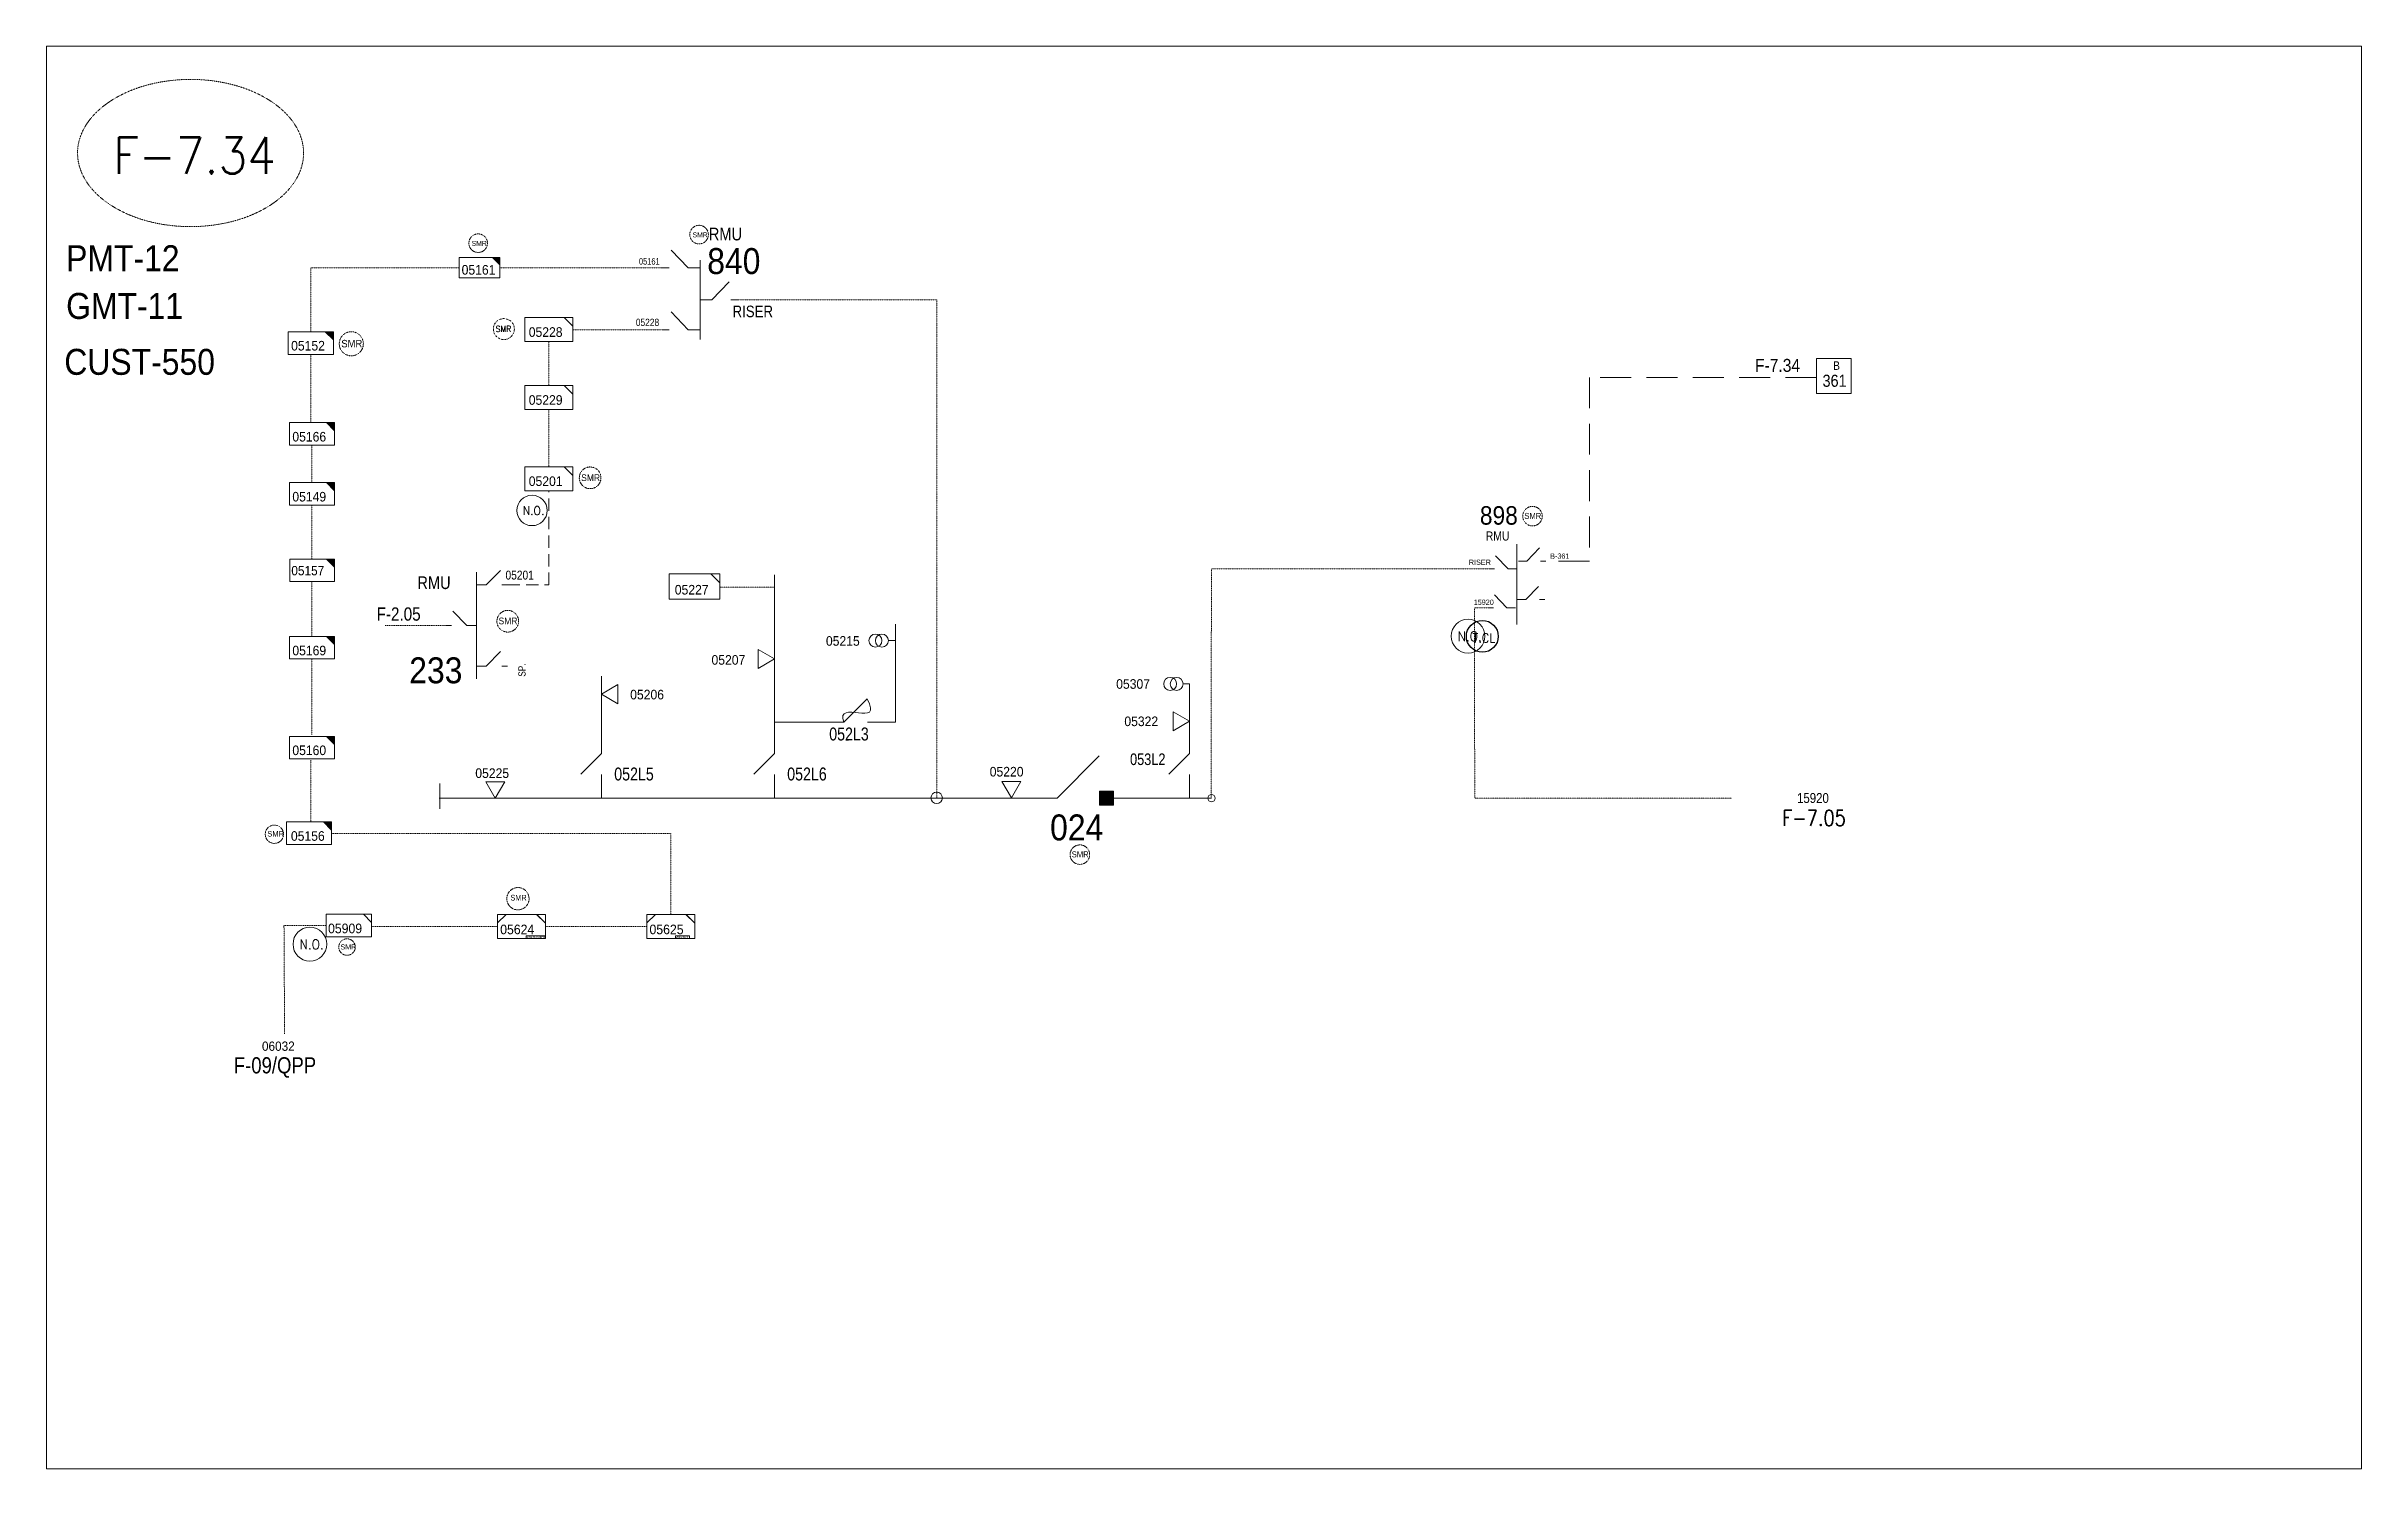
# Model space of a CAD drawing. Header units: metres. Extents: x 65984 to 144644, y -19036 to 23726.
# Drawn here: x 99460 to 100595, y -10552 to -9855 of the extents above; entities that cross this region are included whole.
import ezdxf
from ezdxf.enums import TextEntityAlignment as Align

# ---------------------------------------------------------------- set-up
doc = ezdxf.new("R2010")
doc.units = ezdxf.units.M
doc.header["$MEASUREMENT"] = 0
for name, pattern in [('DGN Style 3', [0.013877, 0, -0.013877]), ('DGN Style 4', [1.6, 0.8, -0.4, 0, -0.4]), ('HIDDEN2', [2381.25, 1587.5, -793.75])]:
    doc.linetypes.add(name, pattern=pattern)
doc.layers.get('0').update_dxf_attribs({"color": 95, "lineweight": 40})
for name, color, linetype, lineweight in [('ABS', 7, 'Continuous', 40), ('ABS NUMBER', 112, 'Continuous', 30), ('CONTRACTOR NAME', 95, 'Continuous', 40), ('d_eos', 111, 'Continuous', 40), ('d_eos no', 121, 'Continuous', 40), ('d_fco', 5, 'Continuous', 40), ('d_fco text', 95, 'Continuous', 40), ('d_oh branch', 94, 'Continuous', 40), ('d_switch', 95, 'Continuous', 40), ('d_tf', 1, 'Continuous', 40), ('d_tf no', 6, 'Continuous', 40), ('d_tf_200', 1, 'Continuous', 40), ('d_ug cable', 95, 'Continuous', 40), ('d_ug main line', 95, 'Continuous', 40), ('d_unit sub', 7, 'Continuous', 40), ('fedr no', 95, 'Continuous', 40), ('GRID STATION  04', 7, 'Continuous', 40), ('Level 37', 7, 'Continuous', 0), ('O H MAIN FEEDER', 4, 'Continuous', 100), ('SW N O', 114, 'Continuous', 30)]:
    doc.layers.add(name, color=color, linetype=linetype, lineweight=lineweight)
doc.styles.add('NASKHF', font='naskhf.shx', dxfattribs={"height": 8})
doc.styles.add('Style-Arial', font='arial.ttf')
doc.styles.add('Style-ENGINEERING', font='ENGINEERING.shx')
doc.styles.add('Style-msdefault', font='msdefault.shx')
doc.styles.add('Style-simplex', font='simplex.shx')
doc.styles.add('Style-STANDARD', font='STANDARD.shx')

msp = doc.modelspace()

# ---------------------------------------------------------------- texts
at = {"layer": 'ABS NUMBER', "color": 2, "lineweight": 13, "style": 'Style-Arial', "width": 0.88}
msp.add_text('024', height=12.72, dxfattribs=at).set_placement((99952.4, -10231.4), align=Align.TOP_LEFT)
at = {"layer": 'CONTRACTOR NAME', "color": 2, "lineweight": 13, "style": 'Style-msdefault', "width": 0.945946}
for s, height, p in [('2016.01.03', 0.868, (99695.8, -10291.1)), ('JTC', 0.728, (99702.8, -10291.2))]:
    msp.add_text(s, height=height, dxfattribs=at).set_placement(p, align=Align.TOP_LEFT)
at = {"layer": 'CONTRACTOR NAME', "color": 121, "lineweight": 13, "style": 'Style-msdefault', "width": 0.945946}
msp.add_text('2016.01.03', height=0.868, dxfattribs=at).set_placement((99769, -10291.1), align=Align.TOP_LEFT)
at = {"layer": 'd_eos no', "color": 7, "linetype": 'Continuous', "lineweight": 13, "style": 'Style-Arial', "width": 0.88}
for s, p in [('PMT-12', (99470, -9952.4)), ('GMT-11', (99470, -9975.8)), ('CUST-550', (99469.1, -10003.2))]:
    msp.add_text(s, height=12.72, dxfattribs=at).set_placement(p, align=Align.TOP_LEFT)
at = {"layer": 'd_eos no', "color": 2, "linetype": 'Continuous', "lineweight": 13, "style": 'Style-Arial', "width": 0.88}
for s, height, p in [('840', 12.72, (99784.3, -9953.8)), ('898', 9.07, (100163.1, -10080.3)), ('233', 12.72, (99638.2, -10154.4))]:
    msp.add_text(s, height=height, dxfattribs=at).set_placement(p, align=Align.TOP_LEFT)
at = {"layer": 'd_fco text', "color": 121, "linetype": 'Continuous', "lineweight": 13, "style": 'Style-msdefault', "width": 0.82}
for s, p in [('052L3', (99844.1, -10188.8)), ('052L5', (99738.7, -10208.4)), ('052L6', (99823.5, -10208.4))]:
    msp.add_text(s, height=6.36, rotation=0.0338, dxfattribs=at).set_placement(p, align=Align.TOP_LEFT)
at = {"layer": 'd_fco text', "color": 121, "linetype": 'Continuous', "lineweight": 13, "ltscale": 0.929725, "style": 'Style-msdefault', "width": 0.82}
msp.add_text('053L2', height=5.69, rotation=0.0338, dxfattribs=at).set_placement((99991.6, -10201.5), align=Align.TOP_LEFT)
at = {"layer": 'd_switch', "color": 7, "linetype": 'Continuous', "lineweight": 13, "ltscale": 0.754358, "style": 'Style-ENGINEERING', "width": 0.857143}
msp.add_text('05161', height=3.2, dxfattribs=at).set_placement((99750.8, -9958.7), align=Align.TOP_LEFT)
at = {"layer": 'd_switch', "color": 7, "linetype": 'Continuous', "lineweight": 13, "ltscale": 0.756095, "style": 'Style-ENGINEERING', "width": 0.857143}
msp.add_text('05228', height=3.59, dxfattribs=at).set_placement((99749.3, -9988.4), align=Align.TOP_LEFT)
at = {"layer": 'd_switch', "color": 7, "linetype": 'Continuous', "lineweight": 13, "ltscale": 1.115048, "style": 'Style-ENGINEERING', "width": 0.857143}
msp.add_text('RISER', height=5.67, dxfattribs=at).set_placement((99796.7, -9982), align=Align.TOP_LEFT)
at = {"layer": 'd_switch', "color": 7, "linetype": 'Continuous', "lineweight": 13, "style": 'Style-msdefault', "width": 0.9}
msp.add_text('F-7.34', height=6.36, dxfattribs=at).set_placement((100320.1, -10008.1), align=Align.TOP_RIGHT)
at = {"layer": 'd_switch', "color": 121, "linetype": 'Continuous', "lineweight": 13, "style": 'Style-ENGINEERING', "width": 0.857143}
msp.add_text('05201', height=4.36, dxfattribs=at).set_placement((99685.4, -10111.9), align=Align.TOP_LEFT)
at = {"layer": 'd_switch', "color": 2, "linetype": 'Continuous', "lineweight": 13, "style": 'Style-msdefault', "width": 0.857143}
for s, p in [('RISER', (100157.7, -10106.5)), ('15920', (100160.1, -10126.1))]:
    msp.add_text(s, height=2.58, dxfattribs=at).set_placement(p, align=Align.TOP_LEFT)
msp.add_text('B-361', height=2.58, dxfattribs=at).set_placement((100207, -10103.5), align=Align.TOP_RIGHT)
at = {"layer": 'd_switch', "color": 55, "linetype": 'Continuous', "lineweight": 13, "ltscale": 1.33043, "style": 'Style-ENGINEERING', "width": 0.857143}
msp.add_text('F-2.05', height=6.52, dxfattribs=at).set_placement((99622.2, -10129.9), align=Align.TOP_LEFT)
at = {"layer": 'd_switch', "color": 7, "linetype": 'Continuous', "lineweight": 13, "ltscale": 0.81, "style": 'Style-ENGINEERING', "width": 0.857143}
msp.add_text('SP.', height=3.53, rotation=90, dxfattribs=at).set_placement((99691.7, -10163.9), align=Align.TOP_LEFT)
at = {"layer": 'd_switch', "color": 7, "linetype": 'Continuous', "lineweight": 13, "style": 'Style-msdefault', "width": 0.857143}
msp.add_text('15920', height=4.89, dxfattribs=at).set_placement((100318.6, -10220.9), align=Align.TOP_LEFT)
at = {"layer": 'd_tf no', "color": 1, "linetype": 'Continuous', "lineweight": 40, "style": 'Style-msdefault', "width": 0.945946}
for height, p in [(2.43, (99668.8, -9950.3)), (2.43, (99777.1, -9946.1)), (3.66, (99604.9, -9998.8)), (3.29, (99722.5, -10064.7)), (2.96, (100184.9, -10083.6)), (3.29, (99682, -10134.9)), (2.96, (99963, -10249.5))]:
    msp.add_text('SMR', height=height, dxfattribs=at).set_placement(p, align=Align.TOP_LEFT)
at = {"layer": 'd_tf no', "color": 2, "linetype": 'Continuous', "lineweight": 13, "style": 'Style-msdefault'}
for s, height, width, p in [('05161', 4.71, 0.945946, (99663.9, -9962.1)), ('05152', 4.71, 0.945946, (99580.3, -9999.3)), ('05228', 4.71, 0.945946, (99696.8, -9992.6)), ('05201', 4.71, 0.945946, (99696.8, -10065.7)), ('05156', 4.71, 0.945946, (99580.2, -10239.6)), ('05909', 4.74, 0.947368, (99598.4, -10284.9)), ('05624', 4.71, 0.953514, (99682.8, -10285.4))]:
    msp.add_text(s, height=height, dxfattribs=dict(at, width=width)).set_placement(p, align=Align.TOP_LEFT)
at = {"layer": 'd_tf no', "color": 1, "linetype": 'Continuous', "lineweight": 13, "ltscale": 0.9, "style": 'Style-simplex', "width": 0.909091}
msp.add_text('SMR', height=3, dxfattribs=at).set_placement((99684.4, -9993.4), align=Align.MIDDLE_CENTER)
at = {"layer": 'd_tf no', "color": 121, "linetype": 'Continuous', "lineweight": 13, "style": 'Style-msdefault'}
for s, height, width, p in [('05229', 4.71, 0.945946, (99696.8, -10025.9)), ('05166', 4.71, 0.945946, (99580.9, -10043.9)), ('05149', 4.71, 0.945946, (99580.9, -10073.3)), ('05157', 4.59, 0.945946, (99580.4, -10109.6)), ('05227', 4.71, 0.945946, (99768.4, -10118.9)), ('05215', 4.71, 0.945946, (99842.5, -10144)), ('05169', 4.71, 0.945946, (99580.9, -10148.7)), ('05207', 4.71, 0.945946, (99786.4, -10153.3)), ('05307', 4.71, 0.945946, (99984.8, -10165.1)), ('05160', 4.71, 0.945946, (99580.9, -10197.6)), ('05225', 4.71, 0.945946, (99670.6, -10208.8)), ('05625', 4.71, 0.953514, (99756, -10285.4))]:
    msp.add_text(s, height=height, dxfattribs=dict(at, width=width)).set_placement(p, align=Align.TOP_LEFT)
at = {"layer": 'd_tf no', "color": 121, "linetype": 'Continuous', "lineweight": 13, "style": 'Style-msdefault', "width": 0.945946}
msp.add_text('05206', height=4.71, dxfattribs=at).set_placement((99763.1, -10170.3), align=Align.TOP_RIGHT)
at = {"layer": 'd_tf no', "color": 121, "linetype": 'Continuous', "lineweight": 40, "style": 'Style-msdefault', "width": 0.945946}
msp.add_text('05322', height=4.71, dxfattribs=at).set_placement((99988.8, -10183.4), align=Align.TOP_LEFT)
at = {"layer": 'd_tf no', "color": 121, "linetype": 'Continuous', "lineweight": 13, "style": 'Style-msdefault', "width": 0.945946}
msp.add_text('05220', height=4.71, dxfattribs=at).set_placement((99922.8, -10212.8))
at = {"layer": 'd_tf no', "color": 7, "linetype": 'Continuous', "lineweight": 13, "style": 'Style-msdefault', "width": 0.947368}
msp.add_text('06032', height=4.56, dxfattribs=at).set_placement((99566, -10342.7), align=Align.TOP_LEFT)
at = {"layer": 'd_tf no', "color": 2, "lineweight": 13, "attachment_point": 1, "style": 'NASKHF'}
for insert, char_height in [((99568.6, -10239.5), 2.749), ((99687.8, -10270.8), 2.814), ((99604.5, -10295.1), 2.474)]:
    msp.add_mtext('\\Fmsdefault;\\H1x;\\W0.925;SMR\\P', dxfattribs=dict(at, insert=insert, char_height=char_height))
at = {"layer": 'fedr no', "color": 55, "linetype": 'Continuous', "lineweight": 13, "style": 'Style-STANDARD', "width": 0.909091}
msp.add_text('F-7.05', height=7.7, dxfattribs=at).set_placement((100326.9, -10233.1), align=Align.MIDDLE_CENTER)
at = {"layer": 'fedr no', "color": 6, "linetype": 'Continuous', "lineweight": 13, "insert": (99532.9, -9908.4), "char_height": 17.9, "attachment_point": 5, "style": 'Style-STANDARD'}
msp.add_mtext('F-7.34', dxfattribs=at)
at = {"layer": 'GRID STATION  04', "color": 121, "linetype": 'Continuous', "lineweight": 13, "style": 'Style-msdefault', "width": 0.888889}
for s, height, p in [('B', 4.17, (100336.3, -10013.5)), ('361', 5.94, (100331.1, -10021.8))]:
    msp.add_text(s, height=height, dxfattribs=at).set_placement(p)
at = {"layer": 'Level 37', "color": 2, "linetype": 'Continuous', "lineweight": 13, "style": 'Style-msdefault', "width": 0.86}
for p in [(99801.4, -9943.8), (99658.5, -10114.7)]:
    msp.add_text('RMU', height=6.23, rotation=0.0004, dxfattribs=at).set_placement(p, align=Align.TOP_RIGHT)
msp.add_text('RMU', height=4.44, dxfattribs=at).set_placement((100166, -10092.7), align=Align.TOP_LEFT)
at = {"layer": 'Level 37', "color": 2, "linetype": 'Continuous', "lineweight": 13, "ltscale": 0.767756, "style": 'Style-msdefault', "width": 0.857143}
msp.add_text('F-09/QPP', height=7.92, dxfattribs=at).set_placement((99552.2, -10350.4), align=Align.TOP_LEFT)

# ---------------------------------------------------------------- blocks, each defined once
blk = doc.blocks.new('TFU_130')
at = {"layer": 'd_tf_200', "color": 121, "linetype": 'Continuous', "lineweight": 13}
blk.add_line((0, 10), (0, 0), dxfattribs=at)
for centre in [(0, 30), (0, 20)]:
    blk.add_circle(centre, 10, dxfattribs=at)
blk = doc.blocks.new('*U1208')
at = {"layer": 'd_fco', "color": 121, "linetype": 'Continuous', "lineweight": 13}
for p, q in [((-8.3, 8.2), (-15.7, 8.2)), ((-8.3, 8.2), (7.9, -8.1)), ((15.7, 8.2), (8.3, 8.2))]:
    blk.add_line(p, q, dxfattribs=at)
blk = doc.blocks.new('ABS2_1_1')
at = {"color": 0, "linetype": 'ByBlock', "lineweight": -2, "ltscale": 500}
for q in [(-29900, 43500), (0, 0)]:
    blk.add_line((0, 13600), q, dxfattribs=at)
at = {"color": 0, "linetype": 'ByBlock', "lineweight": -2, "ltscale": 500, "flags": 128}
for points in [[(5000, 43600), (-5000, 43600), (-5000, 53600), (5000, 53600)], [(3791, 49653), (3791, 49653), (3791, 49653)]]:
    blk.add_lwpolyline(points, close=True, dxfattribs=at)
at = {"color": 0, "linetype": 'ByBlock', "lineweight": -2, "ltscale": 500}
for points in [[(5000, 43600), (-5000, 43600), (5000, 53600), (-5000, 53600)], [(3791, 49653), (3791, 49653), (3791, 49653)]]:
    blk.add_solid(points, dxfattribs=at)
blk = doc.blocks.new('FUSE01')
at = {"color": 0, "linetype": 'ByBlock', "lineweight": -2}
blk.add_line((0, -17.15), (0, -22.55), dxfattribs=at)
at = {"color": 0, "linetype": 'ByBlock', "lineweight": -2, "flags": 128}
blk.add_lwpolyline([(0, 0.05), (0, -5.75), (-11.2, -16.95)], dxfattribs=at)
at = {"color": 0, "linetype": 'ByBlock', "lineweight": -2}
blk.add_open_spline([(-11.2, -16.95), (3.4, -25.35), (-11.6, -1.35), (0, -5.75)], degree=3, dxfattribs=at)
blk = doc.blocks.new('TF_8')
at = {"color": 0, "linetype": 'ByBlock', "lineweight": -2}
blk.add_line((6.3, 4.95), (9.9, 1.35), dxfattribs=at)
blk.add_3dface([(-10.1, 4.95), (9.9, 4.95), (9.9, -5.05), (-10.1, -5.05)], dxfattribs=at)
blk = doc.blocks.new('exist.us-1000kva')
at = {"color": 0, "linetype": 'ByBlock', "lineweight": -2, "flags": 128}
blk.add_lwpolyline([(40, 12.9), (32.8, 20), (40, 20)], close=True, dxfattribs=at)
at = {"color": 0, "linetype": 'ByBlock', "lineweight": -2, "extrusion": (0, 0, -1)}
blk.add_solid([(-40, 12.9), (-32.8, 20), (-40, 20)], dxfattribs=at)
at = {"color": 0, "linetype": 'ByBlock', "lineweight": -2, "xscale": 2, "yscale": 2}
blk.add_blockref('TF_8', (20.2, 10.1), dxfattribs=at)
blk = doc.blocks.new('TRA1_1092')
at = {"layer": 'd_tf', "color": 121, "linetype": 'Continuous', "lineweight": 13, "ltscale": 0.000394777, "extrusion": (0, 0, -1), "flags": 128}
blk.add_lwpolyline([(-10, -17), (0, 0), (10, -17)], close=True, dxfattribs=at)
blk = doc.blocks.new('TRA1_1091')
at = {"layer": 'd_tf', "color": 121, "linetype": 'Continuous', "lineweight": 13, "ltscale": 0.000394777, "xscale": 1.000046566207833, "yscale": 1.000046566207833, "zscale": 1.000046566207833, "rotation": 180}
blk.add_blockref('TRA1_1092', (0, 0), dxfattribs=at)
blk = doc.blocks.new('*U2902')
at = {"layer": 'd_unit sub', "color": 121, "linetype": 'Continuous', "lineweight": 13, "flags": 128}
for points in [[(-9.48, 1.38), (-6.07, 4.73), (-9.48, 4.73)], [(9.49, 1.32), (6.02, 4.73), (9.5, 4.73)]]:
    blk.add_lwpolyline(points, close=True, dxfattribs=at)
at = {"layer": 'd_unit sub', "color": 121, "linetype": 'Continuous', "lineweight": 13, "xscale": 0.9486633457507601, "yscale": 0.9486633457507601, "zscale": 0.4380515265747435, "rotation": 359.9999999999999}
blk.add_blockref('TF_8', (0.1, 0.04), dxfattribs=at)
blk = doc.blocks.new('*U2780')
at = {"layer": 'd_unit sub', "color": 2, "linetype": 'Continuous', "lineweight": 13, "flags": 128}
for points in [[(-9.48, 1.38), (-6.07, 4.73), (-9.48, 4.73)], [(9.49, 1.32), (6.02, 4.73), (9.5, 4.73)]]:
    blk.add_lwpolyline(points, close=True, dxfattribs=at)
at = {"layer": 'd_unit sub', "color": 2, "linetype": 'Continuous', "lineweight": 13, "xscale": 0.94866334575076, "yscale": 0.94866334575076, "zscale": 0.4380515265747434, "rotation": 359.9999999999999}
blk.add_blockref('TF_8', (0.1, 0.04), dxfattribs=at)
blk = doc.blocks.new('TRA1_1382')
at = {"layer": 'd_tf', "color": 121, "linetype": 'Continuous', "lineweight": 0, "ltscale": 0.000394777, "flags": 128}
blk.add_lwpolyline([(10.1, -17), (0.1, 0), (-9.9, -17)], close=True, dxfattribs=at)
blk = doc.blocks.new('TRA1_1381')
at = {"layer": 'd_tf', "color": 121, "linetype": 'Continuous', "lineweight": 0, "ltscale": 0.000394777, "xscale": 1.000046566207833, "yscale": 1.000046566207833, "zscale": 1.000046566207833, "rotation": 180}
blk.add_blockref('TRA1_1382', (0, 0), dxfattribs=at)
blk = doc.blocks.new('*U3996')
at = {"layer": 'd_eos', "color": 2, "linetype": 'Continuous', "lineweight": 13, "ltscale": 0.656391}
for p, q in [((-4.3, 7.6), (-10.5, 14)), ((0.7, 11.4), (4.9, 11.4)), ((4.9, 11.4), (11.1, 17.8)), ((11.6, 11.4), (14.2, 11.4)), ((-11.1, 7.6), (-13.6, 7.6)), ((-0.1, 7.6), (-4.3, 7.6)), ((-4.9, -11.5), (-11.1, -5.1)), ((0.1, -7.4), (4.3, -7.4)), ((4.3, -7.4), (10.5, -1)), ((11.1, -7.4), (13.6, -7.4)), ((-11.6, -11.5), (-14.2, -11.5)), ((-0.7, -11.5), (-4.9, -11.5))]:
    blk.add_line(p, q, dxfattribs=at)
at = {"layer": 'd_eos', "color": 2, "linetype": 'Continuous', "lineweight": 13, "ltscale": 0.565203}
blk.add_line((0, -19.7), (0, 19.7), dxfattribs=at)
blk = doc.blocks.new('*U893')
at = {"layer": 'SW N O', "color": 3, "lineweight": 13}
blk.add_circle((0, 0), 16.8, dxfattribs=at)
at = {"layer": 'SW N O', "color": 3, "lineweight": 13, "style": 'Style-STANDARD'}
blk.add_text('N.O.', height=9.6, dxfattribs=at).set_placement((1.7, -0.2), align=Align.MIDDLE_CENTER)
blk = doc.blocks.new('*U3842')
at = {"layer": 'SW N O', "color": 1}
blk.add_circle((0, 0), 16.8, dxfattribs=at)
at = {"layer": 'SW N O', "color": 1, "insert": (1.7, -1.8), "char_height": 9.6, "attachment_point": 5, "line_spacing_factor": 0.6, "style": 'Style-STANDARD'}
blk.add_mtext('T.CL', dxfattribs=at)

# ---------------------------------------------------------------- linework, layer by layer
at = {"layer": 'CONTRACTOR NAME', "color": 2, "lineweight": 13, "ltscale": 0.498271, "flags": 128}
for points in [[(99702.4, -10292.2), (99695.5, -10292.2), (99695.5, -10290.9), (99702.4, -10290.9)], [(99704.9, -10292.2), (99702.4, -10292.2), (99702.4, -10290.9), (99704.9, -10290.9)]]:
    msp.add_lwpolyline(points, close=True, dxfattribs=at)
at = {"layer": 'CONTRACTOR NAME', "color": 121, "lineweight": 13, "ltscale": 0.498271, "flags": 128}
msp.add_lwpolyline([(99775.6, -10292.2), (99768.8, -10292.2), (99768.8, -10290.9), (99775.6, -10290.9)], close=True, dxfattribs=at)
at = {"layer": 'd_eos', "color": 2, "linetype": 'Continuous', "lineweight": 13, "ltscale": 0.795599}
for p, q in [((99775, -9963.5), (99766.6, -9954.8)), ((99765.7, -9963.5), (99762.2, -9963.5)), ((99780.8, -9963.5), (99775, -9963.5)), ((99780.8, -9959.7), (99780.8, -9998.6)), ((99786.6, -9979.2), (99795.1, -9970.4)), ((99775, -9993.8), (99766.6, -9985.1)), ((99780.8, -9979.2), (99786.6, -9979.2)), ((99795.9, -9979.2), (99799.4, -9979.2)), ((99765.7, -9993.8), (99762.2, -9993.8)), ((99780.8, -9993.8), (99775, -9993.8))]:
    msp.add_line(p, q, dxfattribs=at)
at = {"layer": 'd_eos', "color": 2, "linetype": 'Continuous', "lineweight": 13, "ltscale": 0.699052}
for p, q in [((99671.2, -10165), (99671.2, -10112.7)), ((99676, -10118.9), (99682.9, -10111.8)), ((99671.2, -10118.9), (99676, -10118.9)), ((99683.6, -10118.9), (99686.4, -10118.9)), ((99666.5, -10138.8), (99659.6, -10131.7)), ((99658.9, -10138.8), (99656, -10138.8)), ((99671.2, -10138.8), (99666.5, -10138.8)), ((99671.2, -10158.7), (99676, -10158.7)), ((99676, -10158.7), (99682.9, -10151.6)), ((99683.6, -10158.7), (99686.4, -10158.7))]:
    msp.add_line(p, q, dxfattribs=at)
at = {"layer": 'd_oh branch', "color": 121, "linetype": 'Continuous', "lineweight": 13}
for p, q in [((99817.3, -10114), (99817.3, -10199.1)), ((99876.6, -10138.1), (99876.6, -10186.2)), ((99732.5, -10163.6), (99732.5, -10198.8)), ((100020.8, -10167.4), (100020.8, -10197.9)), ((99848, -10186.2), (99817.3, -10186.2)), ((99866.2, -10186.2), (99876.6, -10186.2)), ((99732.5, -10214.3), (99732.5, -10223.4)), ((99817.3, -10214.3), (99817.3, -10223.4)), ((100020.8, -10214.6), (100020.8, -10223.4))]:
    msp.add_line(p, q, dxfattribs=at)
at = {"layer": 'd_ug cable', "color": 121, "linetype": 'DGN Style 3', "lineweight": 13}
for p, q in [((99706.6, -9999.7), (99706.6, -10021.2)), ((99706.6, -10033), (99706.6, -10061)), ((99590.5, -10068.7), (99590.5, -10050.4)), ((99590.5, -10106.3), (99590.5, -10079.8)), ((99590.5, -10143.8), (99590.5, -10117.2)), ((99790.4, -10120), (99817.3, -10120)), ((99657.3, -10138.8), (99626.3, -10138.8)), ((99766.4, -10240.8), (99766.4, -10280.4)), ((99754.7, -10286.3), (99704.9, -10286.3))]:
    msp.add_line(p, q, dxfattribs=at)
at = {"layer": 'd_ug cable', "color": 1, "linetype": 'DGN Style 3', "lineweight": 13}
for p, q in [((99597.5, -10285.8), (99576.8, -10285.8)), ((99576.8, -10285.8), (99577.1, -10338.9))]:
    msp.add_line(p, q, dxfattribs=at)
at = {"layer": 'd_ug cable', "color": 121, "linetype": 'DGN Style 3', "lineweight": 13, "flags": 128}
for points in [[(99662.7, -9963.4), (99589.9, -9963.4)], [(99589.9, -9963.4), (99589.9, -9994.6)], [(99682.7, -9963.4), (99682.7, -9963.4), (99764, -9963.4)], [(99799.7, -9979.2), (99828.6, -9979.2), (99828.6, -9979.2), (99896.9, -9979.2), (99896.9, -10223.4)], [(99718.4, -9993.8), (99764, -9993.8)], [(99589.9, -10039.1), (99589.9, -10005.9)], [(100167.6, -10111), (100031.5, -10111), (100031.3, -10223.4)], [(100167.1, -10130.1), (100160.4, -10130.1), (100160.6, -10223.4)], [(99590.5, -10192.4), (99590.5, -10155.2)], [(99589.9, -10235.1), (99589.9, -10204.8)], [(100286.5, -10223.4), (100160.6, -10223.4)], [(99600.5, -10240.7), (99766.4, -10240.8)], [(99619.7, -10286.3), (99681.4, -10286.3)]]:
    msp.add_lwpolyline(points, dxfattribs=at)
at = {"layer": 'd_ug cable', "color": 121, "linetype": 'HIDDEN2', "lineweight": 13, "ltscale": 0.003815}
msp.add_lwpolyline([(99686.4, -10118.9), (99706.6, -10118.9), (99706.6, -10072.8)], dxfattribs=at)
at = {"layer": 'd_ug cable', "color": 2, "linetype": 'DGN Style 3', "lineweight": 13}
for centre, radius in [((99780.3, -9947.2), 4.56), ((99672, -9951.4), 4.56), ((99609.8, -10000.7), 5.91), ((99726.9, -10066.4), 5.32), ((100188.9, -10085.2), 4.79), ((99686.5, -10136.7), 5.32), ((99967, -10251.1), 4.79)]:
    msp.add_circle(centre, radius, dxfattribs=at)
at = {"layer": 'd_ug cable', "color": 2, "linetype": 'DGN Style 4', "lineweight": 13}
msp.add_circle((99684.6, -9993.5), 5.15, dxfattribs=at)
at = {"layer": 'd_ug cable', "color": 1, "linetype": 'DGN Style 3', "lineweight": 13}
for centre, radius in [((99572.1, -10241.1), 4.49), ((99691.5, -10272.7), 5.46), ((99607.7, -10296.4), 4.04)]:
    msp.add_circle(centre, radius, dxfattribs=at)
at = {"layer": 'd_ug main line', "color": 121, "linetype": 'HIDDEN2', "lineweight": 13, "ltscale": 0.009538}
msp.add_lwpolyline([(100328.1, -10017.2), (100216.8, -10017.2), (100216.8, -10107.2), (100195.5, -10107.2)], dxfattribs=at)
at = {"layer": 'fedr no', "color": 82, "linetype": 'DGN Style 3', "lineweight": 13, "true_color": 0x1dc70e}
msp.add_ellipse((99531, -9907.2), major_axis=(55.4, 0), ratio=0.651175, dxfattribs=at)
at = {"layer": 'GRID STATION  04', "color": 121, "linetype": 'Continuous', "lineweight": 13, "ltscale": 0.613948, "flags": 128}
msp.add_lwpolyline([(100328.1, -10008), (100328.1, -10025), (100345.1, -10025), (100345.1, -10008)], close=True, dxfattribs=at)
at = {"layer": 'O H MAIN FEEDER', "color": 121, "lineweight": 13, "ltscale": 0.003815}
for p, q in [((99948, -10223.4), (99652.8, -10223.4)), ((100031.5, -10223.4), (99980, -10223.4))]:
    msp.add_line(p, q, dxfattribs=at)
at = {"layer": 'O H MAIN FEEDER', "color": 140, "linetype": 'Continuous', "lineweight": 13, "flags": 128}
msp.add_lwpolyline([(99460.3, -9854.9), (100595.4, -9854.9), (100595.4, -10552.1), (99460.3, -10552.1)], close=True, dxfattribs=at)
at = {"layer": 'O H MAIN FEEDER', "color": 140, "lineweight": 13, "ltscale": 0.633696, "flags": 128}
msp.add_lwpolyline([(99653.2, -10223.4), (99653.2, -10216.2), (99653.2, -10228.7)], dxfattribs=at)
at = {"layer": 'O H MAIN FEEDER', "color": 121, "lineweight": 13, "ltscale": 0.621022}
msp.add_circle((99896.8, -10223.3), 2.8, dxfattribs=at)
at = {"layer": 'O H MAIN FEEDER', "color": 121, "lineweight": 13, "ltscale": 0.003434}
msp.add_circle((100031.5, -10223.4), 1.82, dxfattribs=at)

# ---------------------------------------------------------------- block references
at = {"layer": 'ABS', "color": 2, "linetype": 'Continuous', "lineweight": 13, "ltscale": 1.033817, "xscale": 0.0006926580130001992, "yscale": 0.0006926580130001992, "zscale": 0.000458700243027546, "rotation": 269.9999999999997}
msp.add_blockref('ABS2_1_1', (99946.4, -10223.4), dxfattribs=at)
at = {"layer": 'd_eos', "color": 2, "linetype": 'Continuous', "lineweight": 13, "ltscale": 0.565203}
msp.add_blockref('*U3996', (100181.3, -10118.6), dxfattribs=at)
at = {"layer": 'd_fco', "color": 121, "linetype": 'Continuous', "lineweight": 13}
for name, p, xscale, yscale, zscale, rotation in [('FUSE01', (99845.4, -10186.2), 1.017432244224, -1.017432244224, 0.1532892278097092, 270.0000849144932), ('*U1208', (99727.4, -10206.7), 0.6231772495872, 0.6231772495872, 0.6231772495872, 270), ('*U1208', (99812.2, -10206.7), 0.6231772495872, 0.6231772495872, 0.6231772495872, 270), ('*U1208', (100015.7, -10206.7), 0.6231772495872, 0.6231772495872, 0.6231772495872, 270)]:
    msp.add_blockref(name, p, dxfattribs=dict(at, xscale=xscale, yscale=yscale, zscale=zscale, rotation=rotation))
at = {"layer": 'd_tf', "color": 121, "linetype": 'Continuous', "lineweight": 13, "ltscale": 0.000394777, "xscale": 0.4705624129536001, "yscale": 0.4705624129536001, "zscale": 0.4705624129536001, "rotation": 89.99999999999997}
msp.add_blockref('TRA1_1091', (99817.2, -10155.2), dxfattribs=at)
at = {"layer": 'd_tf', "color": 121, "linetype": 'Continuous', "lineweight": 13, "ltscale": 0.000394777, "extrusion": (0, 0, -1), "xscale": 0.4705624129536001, "yscale": 0.4705624129536001, "zscale": 0.4705624129536001}
for p, rotation in [((-99732.5, -10172.4), 90.00010781109636), ((-99680.4, -10223.4), 359.9999999999999), ((-99933.4, -10223.3), 359.9999999999999)]:
    msp.add_blockref('TRA1_1091', p, dxfattribs=dict(at, rotation=rotation))
at = {"layer": 'd_tf', "color": 121, "linetype": 'Continuous', "lineweight": 0, "ltscale": 0.000394777, "xscale": 0.4705624129536001, "yscale": 0.4705624129536001, "zscale": 0.4705624129536001, "rotation": 89.99999999999997}
msp.add_blockref('TRA1_1381', (100020.7, -10185.7), dxfattribs=at)
at = {"layer": 'd_tf_200', "color": 121, "linetype": 'Continuous', "lineweight": 13, "xscale": 0.31794757632, "yscale": 0.31794757632, "zscale": 0.31794757632}
for p, rotation in [((99876.3, -10146.2), 89.99999999999984), ((100020.8, -10167.4), 89.99999999999987)]:
    msp.add_blockref('TFU_130', p, dxfattribs=dict(at, rotation=rotation))
at = {"layer": 'd_unit sub', "color": 2, "linetype": 'Continuous', "lineweight": 13, "rotation": 359.9999999999999}
for name, p, xscale, yscale, zscale in [('exist.us-1000kva', (99662.7, -9968.3), 0.4972201127431457, 0.4972201127431457, 0.4884769020538311), ('TF_8', (99706.8, -9993.7), 1.180193720793715, 1.180193720793715, 0.5427521133931457), ('exist.us-1000kva', (99578.9, -10005.9), 0.5524667919368286, 0.5524667919368286, 0.5427521133931457), ('TF_8', (99706.8, -10066.8), 1.180193720793715, 1.180193720793715, 0.5427521133931457), ('exist.us-1000kva', (99578, -10246.1), 0.5524667919368286, 0.5524667919368286, 0.5427521133931457), ('TF_8', (99608.7, -10285.8), 1.11255002534721, 1.11255002534721, 0.5053022175690185)]:
    msp.add_blockref(name, p, dxfattribs=dict(at, xscale=xscale, yscale=yscale, zscale=zscale))
at = {"layer": 'd_unit sub', "color": 121, "linetype": 'Continuous', "lineweight": 13, "rotation": 359.9999999999999}
for name, p, xscale, yscale, zscale in [('TF_8', (99706.8, -10027), 1.180193720793715, 1.180193720793715, 0.5427521133931457), ('exist.us-1000kva', (99579.5, -10050.4), 0.5524667919368286, 0.5524667919368286, 0.5427521133931457), ('exist.us-1000kva', (99579.5, -10079.8), 0.5524667919368286, 0.5524667919368286, 0.5427521133931457), ('exist.us-1000kva', (99579.7, -10117.2), 0.5450057126159829, 0.5450057126159829, 0.3840860399909141), ('TF_8', (99778.2, -10119.6), 1.236613746410634, 1.236613746410634, 0.5427521133931457), ('exist.us-1000kva', (99579.5, -10155.2), 0.5524667919368286, 0.5524667919368286, 0.5427521133931457), ('exist.us-1000kva', (99579.5, -10204.2), 0.5524667919368286, 0.5524667919368286, 0.5427521133931457)]:
    msp.add_blockref(name, p, dxfattribs=dict(at, xscale=xscale, yscale=yscale, zscale=zscale))
at = {"layer": 'd_unit sub', "color": 2, "linetype": 'Continuous', "lineweight": 13, "xscale": 1.239014317875085, "yscale": 1.239014317875085, "zscale": 1.239014317875085}
msp.add_blockref('*U2780', (99693.2, -10286.3), dxfattribs=at)
at = {"layer": 'd_unit sub', "color": 121, "linetype": 'Continuous', "lineweight": 13, "xscale": 1.239014317875085, "yscale": 1.239014317875085, "zscale": 1.239014317875085}
msp.add_blockref('*U2902', (99766.4, -10286.3), dxfattribs=at)
at = {"layer": 'SW N O', "color": 3, "lineweight": 13}
for p, xscale, yscale, zscale in [((99698.4, -10082.4), 0.4436046548608821, 0.4436046548608821, 0.4436046548608821), ((100157.3, -10144), 0.4928940609565357, 0.4928940609565357, 0.4928940609565357), ((99589.5, -10295), 0.4928940609565357, 0.4928940609565357, 0.4928940609565357)]:
    msp.add_blockref('*U893', p, dxfattribs=dict(at, xscale=xscale, yscale=yscale, zscale=zscale))
at = {"layer": 'SW N O', "color": 1, "xscale": 0.4663677090554054, "yscale": 0.4663677090554054, "zscale": 0.4663677090554054}
msp.add_blockref('*U3842', (100164.3, -10144.1), dxfattribs=at)

msp.set_redraw_order([(e.dxf.handle, doc.entitydb.next_handle()) for e in msp.query("TEXT MTEXT ATTDEF DIMENSION ARC_DIMENSION")])  # texts and dimensions are drawn at this point

doc.saveas('drawing.dxf')
